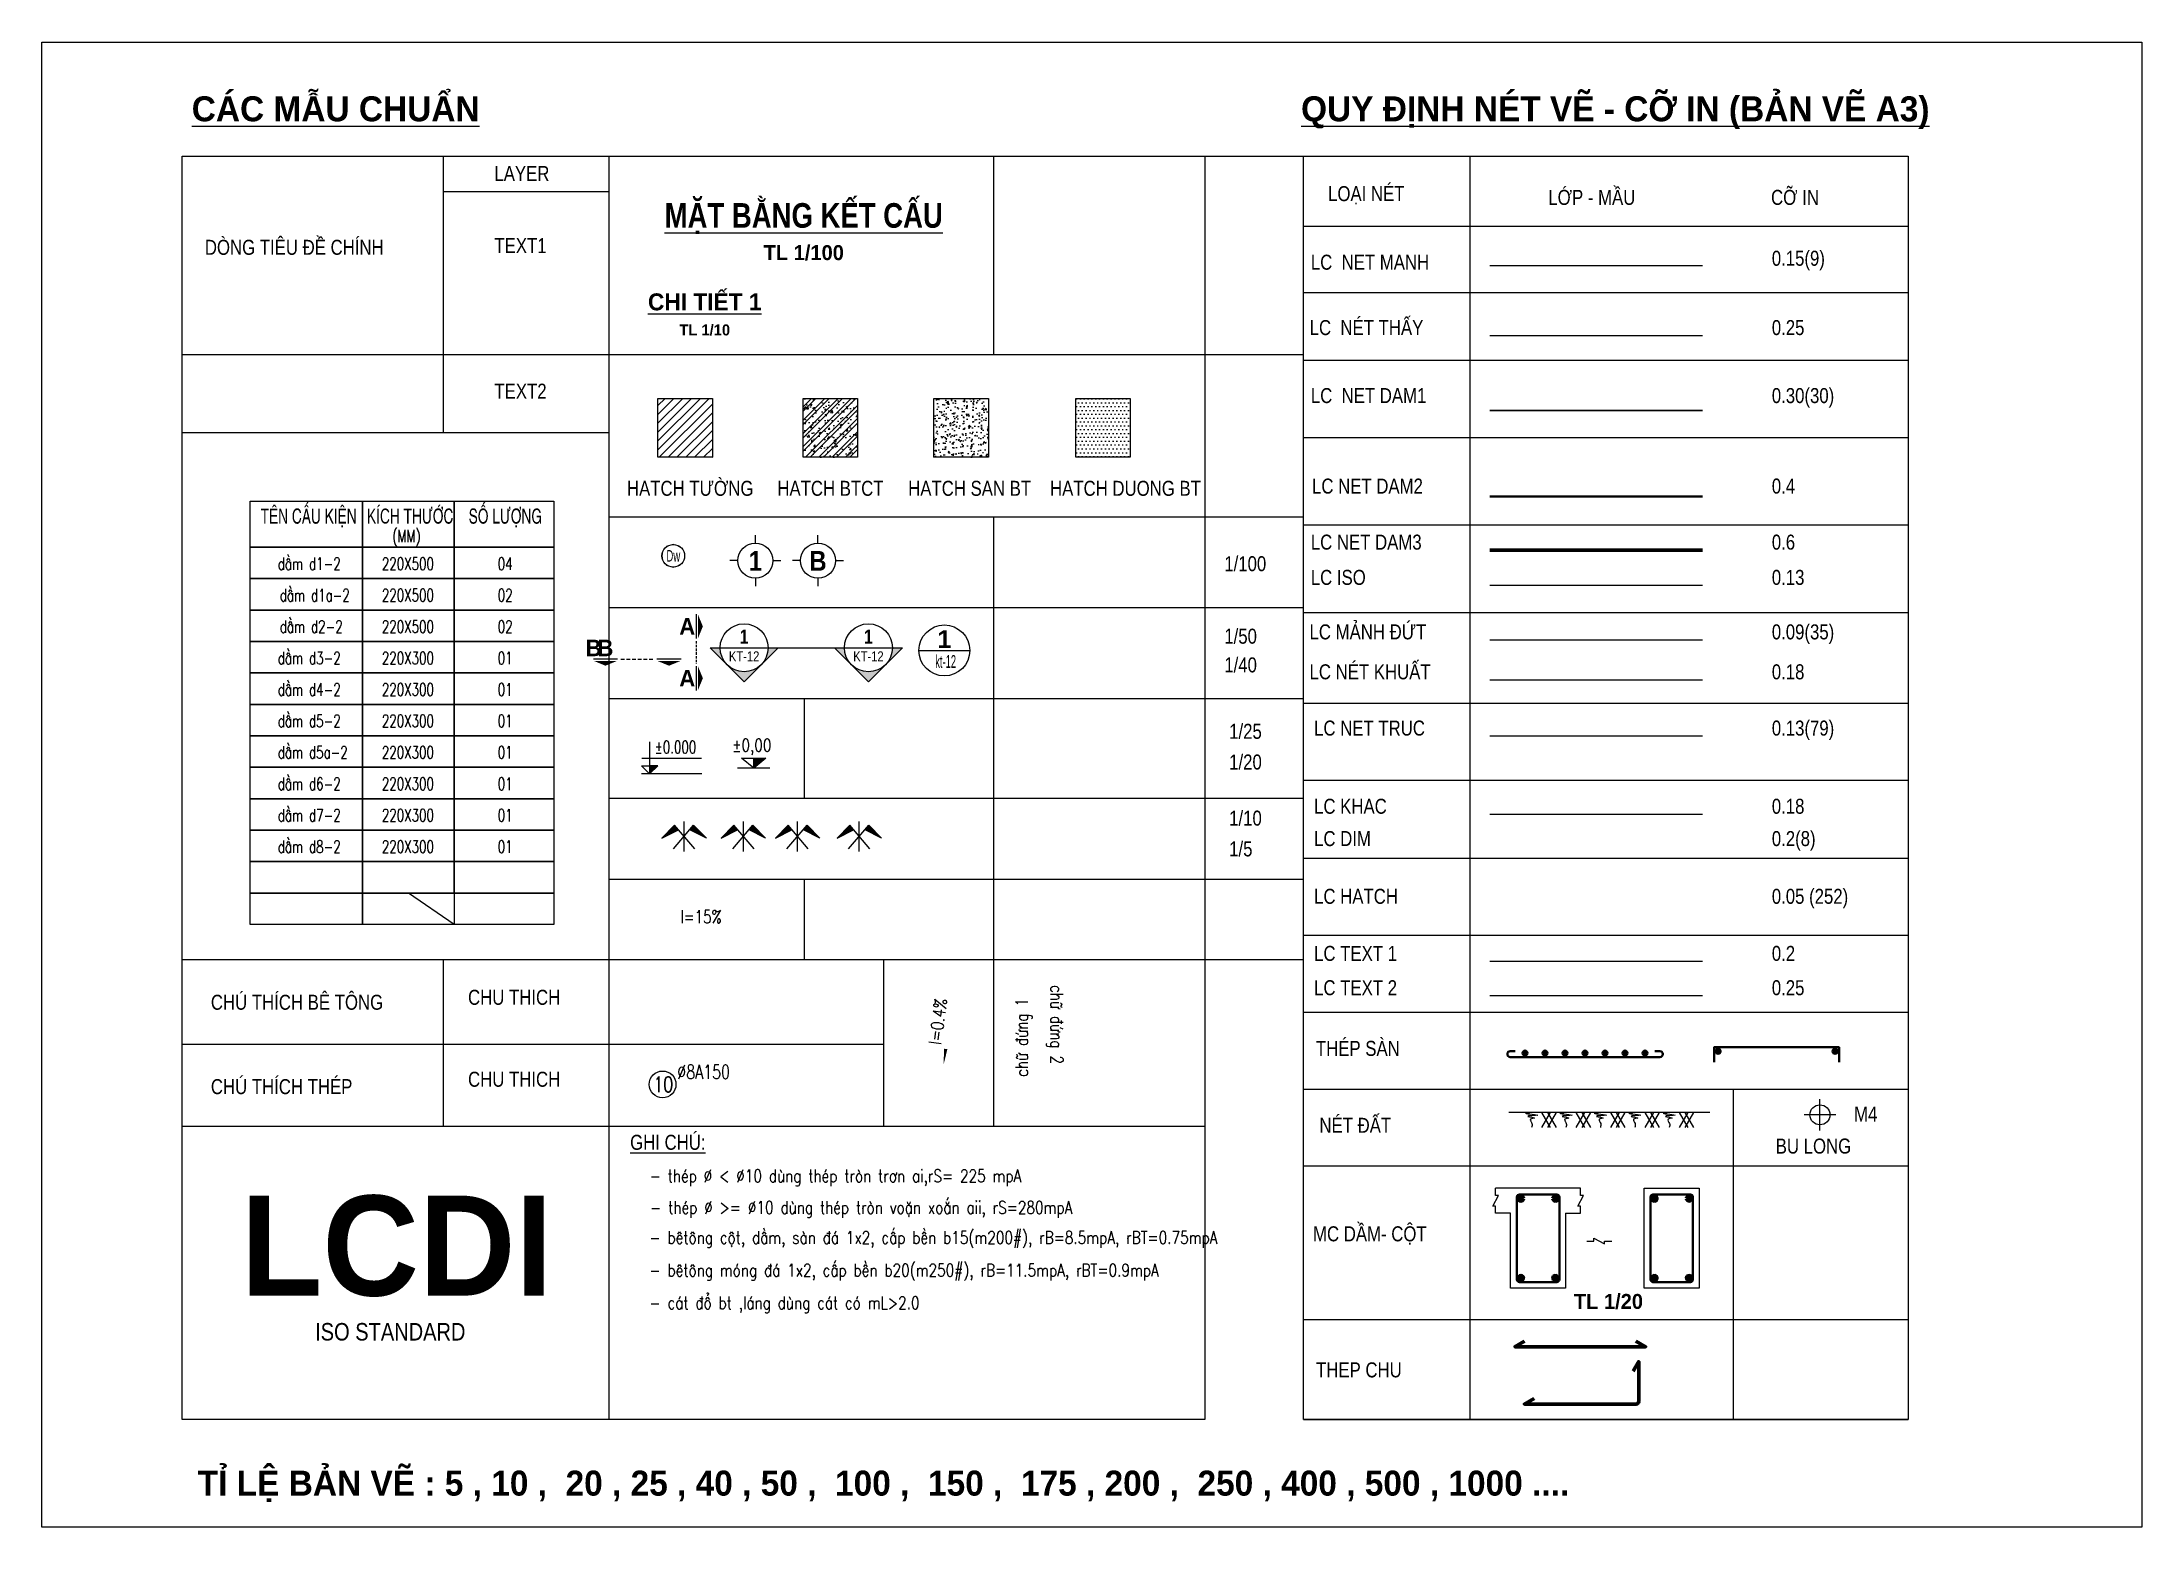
# Model space of a CAD drawing. Header units: inches. Extents: x 484 to 1266, y -181 to 819.
# Drawn here: x 589.9 to 925.9, y 581.5 to 819.1 of the extents above; entities that cross this region are included whole.
import ezdxf
from ezdxf.enums import TextEntityAlignment as Align

# ---------------------------------------------------------------- set-up
doc = ezdxf.new("R2010")
doc.units = ezdxf.units.IN
doc.header["$MEASUREMENT"] = 0
doc.set_wipeout_variables(frame=1)
for name, pattern in [('CENTERX2', [4, 2.5, -0.5, 0.5, -0.5]), ('DASHDOT', [1, 0.5, -0.25, 0, -0.25]), ('HIDDEN', [0.375, 0.25, -0.125])]:
    doc.linetypes.add(name, pattern=pattern)
for name, color, linetype, lineweight in [('KICHTHUOC', 8, 'Continuous', 18), ('LC Dim', 8, 'Continuous', 18), ('LC Hatch', 252, 'Continuous', 9), ('LC Hatch @ 1 (1)', 252, 'Continuous', 0), ('LC ISO', 160, 'Continuous', 13), ('LC Khac', 4, 'Continuous', 9), ('LC MANH DUT', 35, 'HIDDEN', 5), ('LC Net dam 1', 30, 'Continuous', 30), ('LC Net dam2', 6, 'Continuous', 40), ('LC Net dam3', 1, 'Continuous', 60), ('LC Net khuat', 4, 'HIDDEN', 13), ('LC Net manh', 239, 'Continuous', 5), ('LC Net thay', 7, 'Continuous', 25), ('LC Net truc', 79, 'DASHDOT', 13), ('LC Text1', 3, 'Continuous', 20), ('LC Text2', 7, 'Continuous', 25), ('Text', 7, 'Continuous', 20), ('v-KICHTHUOC', 8, 'Continuous', 18), ('v-TEXT', 7, 'Continuous', 20)]:
    doc.layers.add(name, color=color, linetype=linetype, lineweight=lineweight)
doc.styles.add('arial', font='arial.ttf', dxfattribs={"width": 0.8})
doc.styles.add('Brief text', font='')
doc.styles.add('General text 2', font='arial.ttf')
doc.styles.add('LC 1', font='')
doc.styles.add('LC 2', font='', dxfattribs={"width": 0.7})
doc.styles.add('LC 3', font='vnsimli.shx', dxfattribs={"width": 0.75})
doc.styles.add('LC3', font='', dxfattribs={"width": 0.8})
doc.styles.add('T1', font='Vnsimli.shx', dxfattribs={"width": 0.7})
doc.styles.add('T2', font='', dxfattribs={"width": 0.8})
doc.styles.add('text', font='hoatbif.shx', dxfattribs={"width": 0.7})
doc.styles.add('text1', font='', dxfattribs={"width": 0.7, "height": 300})
doc.styles.get('Brief text').set_extended_font_data('.VnHelvetInsH', bold=True)
doc.styles.get('LC 1').set_extended_font_data('.VnAvantH', bold=True)
doc.styles.get('LC 2').set_extended_font_data('.VnArial NarrowH')
doc.styles.get('LC3').set_extended_font_data('.VnArialH', bold=True)
doc.styles.get('T2').set_extended_font_data('.VnArialH')
doc.styles.get('text1').set_extended_font_data('.VnHelvetInsH', bold=True)

msp = doc.modelspace()

# ---------------------------------------------------------------- texts
at = {"layer": 'LC Text1', "ltscale": 0.2, "style": 'LC 1', "width": 0.9}
for s, p in [('1', (704.03, 733.5, 0)), ('B', (714.04, 733.5, 0))]:
    msp.add_text(s, height=3.16, rotation=360, dxfattribs=at).set_placement(p, align=Align.BOTTOM_CENTER)
at = {"layer": 'LC Text1', "style": 'LC 3', "width": 0.75}
msp.add_text(' I=15%%%', height=2.097, rotation=360, dxfattribs=at).set_placement((690.94, 678.05, 0))
at = {"layer": 'LC Text1', "color": 3, "style": 'LC 3', "width": 0.8}
for s, rotation, p in [('ch÷ ®øng 1', 90, (747.63, 653.49, 0)), ('ch÷ ®øng 2', 270, (751.25, 668.14, 0)), ('- thÐp %%C < %%C10 dïng thÐp trßn tr¬n ai,rS= 225 mpA', 360, (687.11, 636.63, 0)), ('- thÐp %%C >= %%C10 dïng thÐp trßn voÆn xo¾n aii, rS=280mpA', 360, (687.19, 631.58, 0)), ('- bªt«ng cét, dÇm, sµn ®¸ 1x2, cÊp bÒn b15(m200#), rB=8.5mpA, rBT=0.75mpA', 360, (687.09, 626.77, 0)), ('- bªt«ng mãng ®¸ 1x2, cÊp bÒn b20(m250#), rB=11.5mpA, rBT=0.9mpA', 360, (687.09, 621.54, 0)), ('- c¸t ®æ bt ,l¸ng dïng c¸t cã mL>2.0', 360, (687.09, 616.32, 0))]:
    msp.add_text(s, height=2, rotation=rotation, dxfattribs=at).set_placement(p)
at = {"layer": 'LC Text2', "lineweight": -2}
for s, height, style, p in [('%%uc¸c mÉu chuÈn', 4, 'LC 1', (613.84, 806.36, 0)), ('%%Uquy ®Þnh nÐt vÏ - cì in (b¶n vÏ A3)', 4, 'LC 1', (791.33, 806.36, 0)), ('tl 1/20', 2.4, 'LC 1', (834.98, 616.34, 0)), ('iso standard', 2.8, 'LC 2', (633.58, 611.29, 0)), ('tØ lÖ b¶n vÏ : 5 , 10 ,  20 , 25 , 40 , 50 ,  100 ,  150 ,  175 , 200 ,  250 , 400 , 500 , 1000 ....', 4, 'LC 1', (614.8, 586.47, 0))]:
    msp.add_text(s, height=height, rotation=360, dxfattribs=dict(at, style=style)).set_placement(p)
at = {"layer": 'LC Text2', "style": 'T2', "width": 0.8}
for s, p in [('layer', (662.27, 796.81, 0)), ('lo¹i nÐt', (795.66, 793.59, 0)), ('Líp - mÇu', (830.89, 792.99, 0)), ('cì in', (866.53, 792.99, 0)), ('dßng tiªu ®Ò chÝnh', (615.94, 785, 0)), ('text1', (662.27, 785.27, 0)), ('LC  Net manh', (792.9, 782.62, 0)), ('0.15(9)', (866.65, 783.25, 0)), ('LC  nÐt thÊy', (792.71, 772.16, 0)), ('0.25 ', (866.65, 772.16, 0)), ('text2', (662.27, 761.98, 0)), ('LC  Net dam1', (792.9, 761.28, 0)), ('0.30(30)', (866.65, 761.28, 0)), ('HATCH T¦êNG', (683.48, 746.44, 0)), ('HATCH BTCT', (707.54, 746.44, 0)), ('HATCH SAN BT', (728.47, 746.44, 0)), ('HATCH DUONG BT', (751.17, 746.44, 0)), ('LC Net dam2', (793.09, 746.8, 0)), ('0.4', (866.65, 746.8, 0)), ('LC Net dam3', (792.89, 737.83, 0)), ('0.6', (866.65, 737.83, 0)), ('1/100', (779.05, 734.38, 0)), ('LC iso', (792.89, 732.19, 0)), ('0.13', (866.65, 732.19, 0)), ('LC m¶nh ®øt', (792.69, 723.47, 0)), ('0.09(35)', (866.65, 723.47, 0)), ('1/50', (779.05, 722.78, 0)), ('1/40', (779.05, 718.19, 0)), ('LC nÐt khuÊt', (792.69, 717.08, 0)), ('0.18', (866.65, 717.08, 0)), ('1/25', (779.83, 707.56, 0)), ('LC Net truc', (793.42, 708.08, 0)), ('0.13(79)', (866.65, 708.08, 0)), ('1/20', (779.83, 702.65, 0)), ('1/10', (779.83, 693.67, 0)), ('LC khac', (793.42, 695.57, 0)), ('0.18', (866.65, 695.57, 0)), ('LC dim', (793.42, 690.4, 0)), ('0.2(8)', (866.65, 690.4, 0)), ('1/5', (779.83, 688.75, 0)), ('LC Hatch', (793.42, 681.16, 0)), ('0.05 (252)', (866.65, 681.16, 0)), ('LC text 1', (793.42, 672.03, 0)), ('0.2', (866.65, 672.03, 0)), ('LC text 2', (793.42, 666.54, 0)), ('0.25', (866.65, 666.54, 0)), ('chó thÝch bª t«ng', (616.9, 664.21, 0)), ('chu thich', (658.05, 665, 0)), ('thÐp sµn', (793.71, 656.83, 0)), ('chó thÝch thÐp', (616.9, 650.71, 0)), ('chu thich', (658.05, 651.89, 0)), ('m4', (879.81, 646.32, 0)), ('nÐt ®Êt', (794.27, 644.52, 0)), ('%%Ughi chó:', (683.98, 641.8, 0)), ('bu long', (867.28, 641.2, 0)), ('mc dÇm- cét', (793.25, 627.16, 0)), ('thep chu', (793.73, 605.39, 0))]:
    msp.add_text(s, height=2.4, rotation=360, dxfattribs=at).set_placement(p)
at = {"layer": 'LC Text2', "linetype": 'ByBlock', "style": 'LC 3', "width": 0.75}
msp.add_text('%%C8A150', height=2.222, rotation=360, dxfattribs=at).set_placement((691.53, 653.16, 0))
at = {"layer": 'LC Text2', "ltscale": 100, "style": 'LC 3', "width": 0.75}
msp.add_text('10', height=2.444, rotation=360, dxfattribs=at).set_placement((689.3, 652.27, 0), align=Align.MIDDLE_CENTER)
at = {"layer": 'LC Text2', "lineweight": -2, "style": 'LC 1'}
msp.add_text('LCDI', height=16, rotation=360, dxfattribs=at).set_placement((646.63, 626.48, 0), align=Align.MIDDLE)

# ---------------------------------------------------------------- blocks, each defined once
blk = doc.blocks.new('DXicon')
at = {"layer": 'LC Hatch', "ltscale": 50}
for points in [[(-1.15, 4.39), (-1.9, 5.26), (-4.45, 2.69)], [(4.45, 2.69), (1.9, 5.26), (1.15, 4.39)]]:
    blk.add_hatch(color=252, dxfattribs=at).paths.add_polyline_path(points)
at = {"layer": 'LC Net manh', "color": 8, "ltscale": 50}
for p, q in [((-1.9, 5.26), (-4.45, 2.69)), ((-4.45, 2.69), (-1.15, 4.39)), ((-2.13, 0.57), (1.9, 5.26)), ((2.13, 0.57), (-1.9, 5.26)), ((0, 0.04), (0, 6.04)), ((4.45, 2.69), (1.15, 4.39)), ((1.9, 5.26), (4.45, 2.69))]:
    blk.add_line(p, q, dxfattribs=at)
blk = doc.blocks.new('thep tron 2')
at = {"layer": 'LC Net dam2'}
for p, q in [((-0.5, 0.5), (0.5, 0.5)), ((0.35, 0.85), (-0.35, 0.15)), ((-0.35, 0.85), (0.35, 0.15)), ((0, 1), (0, 0))]:
    blk.add_line(p, q, dxfattribs=at)
blk.add_circle((0, 0.5), 0.5, dxfattribs=at)
blk = doc.blocks.new('theptron1')
at = {"layer": 'LC Net dam3'}
for p, q in [((-0.5, 0), (0.5, 0)), ((-0.35, 0.35), (0.35, -0.35)), ((0.35, 0.35), (-0.35, -0.35)), ((0, 0.5), (0, -0.5))]:
    blk.add_line(p, q, dxfattribs=at)
blk.add_circle((0, 0), 0.5, dxfattribs=at)
blk = doc.blocks.new('mat dat')
at = {"layer": 'LC Net manh'}
for p, q in [((2, 0), (3.73, -3)), ((3.73, 0), (2, -3)), ((3.15, 0), (4.88, -3)), ((4.88, 0), (3.15, -3))]:
    blk.add_line(p, q, dxfattribs=at)
blk.add_spline([(0, 0), (-1.21, -0.12), (1.21, -0.52), (-0.75, -0.75), (0.58, -1.1), (-0.23, -1.33), (0.06, -2.19), (0, -3)], degree=3, dxfattribs=at)
blk = doc.blocks.new('TTRUC')
at = {"layer": 'LC ISO'}
for p, q in [((0, 6.95), (0, 10.13)), ((-6.95, 0), (-10.13, 0)), ((6.95, 0), (10.13, 0)), ((0, -6.95), (0, -10.13))]:
    blk.add_line(p, q, dxfattribs=at)
at = {"layer": 'LC Net manh'}
blk.add_circle((0, 0), 6.95, dxfattribs=at)
blk = doc.blocks.new('TIEUDE1')
at = {"layer": 'LC Text2', "color": 7, "style": 'LC 1'}
blk.add_attdef('TIªU§Ò', text='', height=5, dxfattribs=at).set_placement((0, 0), align=Align.BOTTOM_CENTER)
blk.add_attdef('TL', text='', height=3, dxfattribs=at).set_placement((0, -2), align=Align.TOP_CENTER)
blk = doc.blocks.new('TIEUDE2')
at = {"layer": 'LC Text2', "color": 7, "style": 'LC 1'}
blk.add_attdef('%%UTIªU§Ò', text='', height=3.5, dxfattribs=at).set_placement((0, 0), align=Align.BOTTOM_CENTER)
blk.add_attdef('TL', text='', height=2.2, dxfattribs=at).set_placement((0, -1.8), align=Align.TOP_CENTER)
blk = doc.blocks.new('trich CT')
at = {"layer": 'LC ISO'}
blk.add_line((-500, 0), (500, 0), dxfattribs=at)
blk.add_circle((0, 0), 500, dxfattribs=at)
at = {"layer": 'LC Text1', "style": 'text1'}
blk.add_attdef('T', text='', height=350, dxfattribs=at).set_placement((0, 223), align=Align.MIDDLE_CENTER)
at = {"layer": 'LC Text1', "linetype": 'ByBlock', "style": 'text', "width": 0.7}
blk.add_attdef('KT', text='', height=250, dxfattribs=at).set_placement((0, -217), align=Align.MIDDLE_CENTER)
blk = doc.blocks.new('*U29')
at = {"layer": 'LC ISO'}
h = blk.add_hatch(color=256, dxfattribs=at)
h.paths.add_polyline_path([(0, -8.49), (4.24, -4.24, -0.198912), (0, -6, -0.198912), (-4.24, -4.24)])
h.paths.add_polyline_path([(8.49, 0), (6, 0, -0.198912), (4.24, -4.24)])
h.paths.add_polyline_path([(-4.24, -4.24, -0.198912), (-6, 0), (-8.49, 0)])
h = blk.add_hatch(color=256, dxfattribs=at)
h.paths.add_polyline_path([(31.08, -8.49), (35.32, -4.24, -0.198912), (31.08, -6, -0.198912), (26.84, -4.24)])
h.paths.add_polyline_path([(39.57, 0), (37.08, 0, -0.198912), (35.32, -4.24)])
h.paths.add_polyline_path([(26.84, -4.24, -0.198912), (25.08, 0), (22.59, 0)])
for p, q in [((-6, 0), (6, 0)), ((25.08, 0), (37.08, 0))]:
    blk.add_line(p, q, dxfattribs=at)
for points in [[(6, 0), (8.49, 0), (0, -8.49), (-8.49, 0), (-6, 0)], [(37.08, 0), (39.57, 0), (31.08, -8.49), (22.59, 0), (25.08, 0)]]:
    blk.add_lwpolyline(points, dxfattribs=at)
for centre in [(0, 0), (31.08, 0)]:
    blk.add_circle(centre, 6, dxfattribs=at)
at = {"layer": 'LC MANH DUT', "linetype": 'HIDDEN', "ltscale": 300}
blk.add_line((6, 0), (25.08, 0), dxfattribs=at)
at = {"layer": 'LC Text1', "style": 'Brief text', "width": 0.8, "flags": 8}
for tag, p in [('VIEW-NUMBER2', (0, 52)), ('VIEW-NUMBER1', (0, 0))]:
    blk.add_attdef(tag, text='', height=3.5, dxfattribs=at).set_placement(p, align=Align.BOTTOM_CENTER)
at = {"layer": 'LC Text1', "style": 'arial', "width": 0.8, "flags": 8}
for tag, p in [('SHEET-NUMBER2', (0, 51.13)), ('SHEET-NUMBER1', (0, -0.87))]:
    blk.add_attdef(tag, text='', height=2.5, dxfattribs=at).set_placement(p, align=Align.TOP_CENTER)
blk = doc.blocks.new('Caodo1')
at = {"layer": 'LC Text1'}
blk.add_hatch(color=4, dxfattribs=at).paths.add_polyline_path([(0, 200), (0, 0), (243, 200)])
at = {"layer": 'LC Text1', "color": 4}
for p, q in [((324, 0), (-324, 0)), ((0, 0), (0, 200))]:
    blk.add_line(p, q, dxfattribs=at)
blk.add_lwpolyline([(-243, 200), (243, 200), (0, 0), (0, 0)], close=True, dxfattribs=at)
at = {"layer": 'LC Text1', "color": 4, "style": 'T1', "width": 0.8}
blk.add_attdef('%%P0,00', text='', height=250, dxfattribs=at).set_placement((-39, 460), align=Align.MIDDLE_CENTER)
blk = doc.blocks.new('bu lon')
at = {"layer": 'LC Khac', "color": 9}
for p, q in [((0.79, 0), (-0.79, 0)), ((0, -0.79), (0, 0.79))]:
    blk.add_line(p, q, dxfattribs=at)
at = {"layer": 'LC Khac', "color": 7}
blk.add_circle((0, 0), 0.5, dxfattribs=at)
blk = doc.blocks.new('MM')
at = {"layer": 'LC Khac', "xscale": 2.289702860291335, "yscale": 2.289702860291335, "zscale": 2.289702860291335}
blk.add_blockref('bu lon', (0, 0), dxfattribs=at)
blk = doc.blocks.new('CT')
at = {"layer": 'LC Text1', "lineweight": 15}
blk.add_hatch(color=4, dxfattribs=at).paths.add_polyline_path([(3.25, 1.6), (1.64, 1.6), (1.64, 0)])
at = {"layer": 'LC Text1', "color": 4, "lineweight": 15, "ltscale": 50}
for p, q in [((12.09, 0), (0, 0)), ((0.05, 3.14), (12, 3.14))]:
    blk.add_line(p, q, dxfattribs=at)
for points in [[(1.64, 6.43), (1.64, 0)], [(1.64, 0), (0.03, 1.6), (1.64, 1.6)], [(1.64, 0), (3.25, 1.6), (1.64, 1.6)]]:
    blk.add_lwpolyline(points, dxfattribs=at)
at = {"layer": 'LC Text1', "color": 4, "style": 'LC 3', "width": 0.75}
blk.add_attdef('CT', (1.91, 3.5), '', height=2.2, dxfattribs=at)
blk = doc.blocks.new('*U30')
at = {"layer": 'Defpoints'}
blk.add_lwpolyline([(0, 2.97), (-1.75, 2.41), (-2.83, 0.92), (-2.83, -0.92), (-1.75, -2.41), (0, -2.98), (1.75, -2.41), (2.83, -0.92), (2.83, 0.92), (1.75, 2.41)], close=True, dxfattribs=at)
at = {"layer": 'LC Text1', "style": 'General text 2', "width": 0.6, "flags": 8}
blk.add_attdef('SYMBOL', text='', height=3, dxfattribs=at).set_placement((0, 0), align=Align.MIDDLE_CENTER)
blk.add_wipeout([(0, 2.97), (-1.75, 2.41), (-2.83, 0.92), (-2.83, -0.92), (-1.75, -2.41), (0, -2.98), (1.75, -2.41), (2.83, -0.92), (2.83, 0.92), (1.75, 2.41)]).dxf.layer = 'LC Net manh'
at = {"layer": 'LC ISO'}
blk.add_circle((0, 0), 2.98, dxfattribs=at)
blk = doc.blocks.new('matcatdoc')
at = {"layer": 'LC Khac', "color": 1, "ltscale": 2}
for p, q in [((0, 485), (0, 0)), ((0, -550), (0, -1036))]:
    blk.add_line(p, q, dxfattribs=at)
for points in [[(134, 243, 0, 471, 0), (37, 243, 275, 275, 0)], [(134, -793, 0, 471, 0), (37, -793, 275, 275, 0)]]:
    blk.add_lwpolyline(points, format="xyseb", dxfattribs=at)
at = {"layer": 'LC MANH DUT', "ltscale": 200}
blk.add_line((0, -49), (0, -506), dxfattribs=at)
at = {"ltscale": 2, "style": 'LC 1'}
for p in [(-179, 243), (-179, -793)]:
    blk.add_attdef('LC', text='', height=330, dxfattribs=at).set_placement(p, align=Align.MIDDLE_CENTER)
blk = doc.blocks.new('*U28')
at = {"layer": 'LC Khac', "color": 1, "ltscale": 2}
for p, q in [((0, 0), (-485, 0)), ((1271, 0), (785, 0))]:
    blk.add_line(p, q, dxfattribs=at)
for points in [[(-243, -134, 0, 471, 0), (-243, -37, 275, 275, 0)], [(1028, -134, 0, 471, 0), (1028, -37, 275, 275, 0)]]:
    blk.add_lwpolyline(points, format="xyseb", dxfattribs=at)
at = {"layer": 'LC MANH DUT', "ltscale": 300}
blk.add_line((66, 0), (732, 0), dxfattribs=at)
at = {"ltscale": 2, "style": 'LC 1'}
for p in [(-243, 222), (1028, 222)]:
    blk.add_attdef('LC', text='', height=330, dxfattribs=at).set_placement(p, align=Align.MIDDLE_CENTER)
blk = doc.blocks.new('DODOC1')
at = {"layer": 'KICHTHUOC'}
blk.add_lwpolyline([(-630, 0, 0, 0, 0), (762, 0, 0, 66.7, 0), (443, 0, 66.7, 66.7, 0)], format="xyseb", dxfattribs=at)
at = {"layer": 'Text', "style": 'T1', "width": 0.8}
blk.add_attdef('DOC', text='', height=250, dxfattribs=at).set_placement((-79, 226), align=Align.MIDDLE_CENTER)

# ---------------------------------------------------------------- hatches: boundary and pattern name
at = {"layer": 'LC Hatch', "ltscale": 3}
h = msp.add_hatch(dxfattribs=at)
h.set_pattern_fill('AR-CONC', color=256, scale=0.281299)
h.set_pattern_definition([(50, (1046.4965, 107.8488), (2.017644, -0.176521), [0.210974, -2.320715]), (355, (1046.4965, 107.8488), (-0.390306, 2.115907), [0.168779, -1.856572]), (100.4514, (1046.6646, 107.8341), (1.62734, 1.939385), [0.1793004, -1.972304]), (46.1842, (1046.4965, 108.4114), (3.002136, -0.465603), [0.316461, -3.481072]), (96.6356, (1046.7467, 108.3726), (2.629195, 2.740182), [0.26895, -2.958456]), (351.1842, (1046.4965, 108.4114), (2.629193, 2.740184), [0.253169, -2.784858]), (21, (1046.7778, 108.2708), (1.6790922, -1.132562), [0.210974, -2.320715]), (326, (1046.7778, 108.2708), (0.684443, 2.039838), [0.168779, -1.856572]), (71.4514, (1046.9177, 108.1764), (2.363536, 0.9072743), [0.1793004, -1.972304]), (37.5, (1046.4965, 107.84884), (0.0342055, 0.93642634), [0, -1.834068, 0, -1.8847018, 0, -1.8636044]), (7.5, (1046.4965, 107.8488), (0.7400114, 1.1094753), [0, -1.0745613, 0, -1.7918732, 0, -0.7102794]), (327.5, (1045.8692, 107.84884), (1.501636, -0.0634466), [0, -0.703247, 0, -2.1941305, 0, -2.9114423]), (317.5, (1045.5879, 107.8488), (1.6404956, 0.281594), [0, -0.914221, 0, -1.4571277, 0, -2.067546])])
h.paths.add_polyline_path([(741.31, 762.02), (732.59, 762.02), (732.59, 752.6), (741.31, 752.6)])
h = msp.add_hatch(dxfattribs=at)
h.set_pattern_fill('DOTS', color=256, scale=9.845457)
h.set_pattern_definition([(360, (1048.0003, 107.84884), (0.30767054, 0.6153411), [0, -0.6153411])])
h.paths.add_polyline_path([(764.01, 762.02), (755.29, 762.02), (755.29, 752.6), (764.01, 752.6)])
at = {"layer": 'LC Hatch @ 1 (1)', "ltscale": 2}
h = msp.add_hatch(dxfattribs=at)
h.set_pattern_fill('ANSI31', color=256, scale=8.000137)
h.set_pattern_definition([(45, (1048.0003, 107.8488), (-0.7071189, 0.7071189), [])])
h.paths.add_polyline_path([(697.15, 752.6), (697.15, 762.02), (688.43, 762.02), (688.43, 752.6)])
h = msp.add_hatch(dxfattribs=at)
h.set_pattern_fill('BTCT', color=256, scale=0.400001)
h.set_pattern_definition([(50, (692.4072, 1250.5429), (2.869048, -0.251009), [0.3, -3.300009]), (355, (692.4072, 1250.543), (-0.555007, 3.008776), [0.24, -2.640007]), (100.4514, (692.6463, 1250.522), (2.314043, 2.757765), [0.254961, -2.804576]), (46.1842, (692.4072, 1251.343), (4.268975, -0.662078), [0.45, -4.950013]), (96.6356, (692.763, 1251.2877), (3.73866, 3.89648), [0.382442, -4.206863]), (351.1842, (692.407, 1251.343), (3.738657, 3.896484), [0.36, -3.96001]), (21, (692.8072, 1251.1429), (2.387634, -1.61048), [0.3, -3.300009]), (326, (692.8072, 1251.143), (0.973264, 2.900608), [0.24, -2.640007]), (71.4514, (693.0062, 1251.0087), (3.360899, 1.290125), [0.254961, -2.804576]), (37.5, (692.4072, 1250.5429), (0.0486395, 1.3315788), [0, -2.6080067, 0, -2.680007, 0, -2.650007]), (7.5, (692.4072, 1250.5429), (1.052281, 1.577651), [0, -1.528004, 0, -2.5480066, 0, -1.0100026]), (327.5, (691.5152, 1250.5429), (2.1352952, -0.0902197), [0, -1.0000026, 0, -3.120008, 0, -4.1400107]), (317.5, (691.1152, 1250.5429), (2.332751, 0.400421), [0, -1.300003, 0, -2.072005, 0, -2.9400076]), (45, (692.4072, 1250.5429), (-1.060663, 1.060663), []), (45, (693.1143, 1250.5429), (-1.060663, 1.060663), [])])
h.paths.add_polyline_path([(720.38, 762.02), (711.66, 762.02), (711.66, 752.6), (720.38, 752.6)])

# ---------------------------------------------------------------- linework, layer by layer
at = {"layer": 'LC ISO', "ltscale": 0.5}
msp.add_line((821.52, 732.13, 0), (855.54, 732.13, 0), dxfattribs=at)
at = {"layer": 'LC Khac', "ltscale": 0.5}
msp.add_line((821.52, 695.51, 0), (855.54, 695.51, 0), dxfattribs=at)
at = {"layer": 'LC MANH DUT', "ltscale": 300}
msp.add_line((821.52, 723.41, 0), (855.54, 723.41, 0), dxfattribs=at)
at = {"layer": 'LC Net dam 1'}
msp.add_line((821.52, 760.08, 0), (855.54, 760.08, 0), dxfattribs=at)
at = {"layer": 'LC Net dam2', "ltscale": 5}
msp.add_line((855.54, 746.32, 0), (821.52, 746.32, 0), dxfattribs=at)
at = {"layer": 'LC Net dam2', "elevation": 0}
msp.add_lwpolyline([(847.95, 657.59), (848.75, 657.59, -0.414214), (849.21, 657.14), (849.21, 657.09, -0.414214), (848.75, 656.63), (836.77, 656.63), (824.8, 656.63, -0.414214), (824.34, 657.09), (824.34, 657.14, -0.414214), (824.8, 657.59), (825.6, 657.59)], format="xyb", dxfattribs=at)
msp.add_lwpolyline([(857.41, 655.8), (857.41, 658.2), (877.41, 658.2), (877.41, 655.8)], dxfattribs=at)
for points in [[(825.86, 621.05), (825.86, 634.25, -0.414214), (826.26, 634.65), (832.26, 634.65, -0.414214), (832.66, 634.25), (832.66, 621.05, -0.414214), (832.26, 620.65), (826.26, 620.65, -0.414214)], [(847.24, 621.05), (847.24, 634.25, -0.414214), (847.64, 634.65), (853.64, 634.65, -0.414214), (854.04, 634.25), (854.04, 621.05, -0.414214), (853.64, 620.65), (847.64, 620.65, -0.414214)]]:
    msp.add_lwpolyline(points, format="xyb", close=True, dxfattribs=at)
at = {"layer": 'LC Net dam3', "ltscale": 0.5}
msp.add_line((821.52, 737.77, 0), (855.54, 737.77, 0), dxfattribs=at)
at = {"layer": 'LC Net dam3', "ltscale": 5, "elevation": 0}
msp.add_lwpolyline([(827.1, 611.2), (825.54, 610.3), (846.46, 610.3), (844.9, 611.2)], dxfattribs=at)
at = {"layer": 'LC Net dam3', "elevation": 0}
msp.add_lwpolyline([(844.47, 606.36), (845.37, 607.92), (845.37, 601.53, -0.414214), (844.97, 601.13), (827.07, 601.13), (828.63, 602.03)], format="xyb", dxfattribs=at)
at = {"layer": 'LC Net khuat', "ltscale": 300}
msp.add_line((821.52, 717.02, 0), (855.54, 717.02, 0), dxfattribs=at)
at = {"layer": 'LC Net manh'}
msp.add_line((821.52, 783.29, 0), (855.54, 783.29, 0), dxfattribs=at)
at = {"layer": 'LC Net manh', "elevation": 0}
for points in [[(822.46, 631.65), (822.46, 632.79), (822, 632.79), (822.92, 634.5), (822.46, 634.5), (822.46, 635.65)], [(836.06, 631.65), (836.06, 632.79), (835.6, 632.79), (836.52, 634.5), (836.06, 634.5), (836.06, 635.65)], [(837.03, 627.2), (838.17, 627.2), (838.17, 627.66), (839.88, 626.74), (839.88, 627.2), (841.03, 627.2)]]:
    msp.add_lwpolyline(points, dxfattribs=at)
at = {"layer": 'LC Net thay'}
for p, q in [((654.07, 800.78, 0), (654.07, 756.55, 0)), ((680.58, 800.78, 0), (680.58, 598.64, 0)), ((742.1, 800.78, 0), (742.1, 769.07, 0)), ((775.95, 800.78, 0), (791.72, 800.78, 0)), ((818.35, 800.78, 0), (818.35, 598.64, 0)), ((680.58, 795.09, 0), (654.07, 795.09, 0)), ((791.72, 789.56, 0), (888.49, 789.56, 0)), ((791.72, 778.98, 0), (888.49, 778.98, 0)), ((821.52, 772.1, 0), (855.54, 772.1, 0)), ((612.32, 769.07, 0), (742.1, 769.07, 0)), ((612.32, 769.07, 0), (791.72, 769.07, 0)), ((791.72, 768.13, 0), (888.49, 768.13, 0)), ((612.32, 756.55, 0), (680.58, 756.55, 0)), ((791.72, 755.77, 0), (888.49, 755.77, 0)), ((680.58, 743.09, 0), (791.72, 743.09, 0)), ((742.1, 743.09, 0), (742.1, 645.6, 0)), ((791.72, 741.78, 0), (888.49, 741.78, 0)), ((680.58, 728.56, 0), (791.72, 728.56, 0)), ((791.72, 727.78, 0), (888.49, 727.78, 0)), ((680.58, 714.02, 0), (791.72, 714.02, 0)), ((711.84, 714.02, 0), (711.84, 698.08, 0)), ((791.72, 713.24, 0), (888.49, 713.24, 0)), ((791.72, 700.94, 0), (888.49, 700.94, 0)), ((680.58, 698.08, 0), (791.72, 698.08, 0)), ((791.72, 688.44, 0), (888.49, 688.44, 0)), ((680.58, 685.12, 0), (742.1, 685.12, 0)), ((680.58, 685.12, 0), (791.72, 685.12, 0)), ((711.84, 685.12, 0), (711.84, 672.24, 0)), ((791.72, 676.14, 0), (888.49, 676.14, 0)), ((612.32, 672.24, 0), (791.72, 672.24, 0)), ((654.07, 672.24, 0), (654.07, 645.6, 0)), ((724.58, 645.6, 0), (724.58, 672.24, 0)), ((821.52, 666.48, 0), (855.54, 666.48, 0)), ((791.72, 663.83, 0), (888.49, 663.83, 0)), ((612.32, 658.71, 0), (724.58, 658.71, 0)), ((791.72, 651.53, 0), (888.49, 651.53, 0)), ((860.46, 651.53, 0), (860.46, 598.64, 0)), ((612.32, 645.6, 0), (775.95, 645.6, 0)), ((612.32, 645.6, 0), (775.95, 645.6, 0)), ((856.73, 647.75, 0), (824.57, 647.75, 0)), ((791.72, 639.23, 0), (888.49, 639.23, 0)), ((836.06, 635.65, 0), (822.46, 635.65, 0)), ((824.86, 631.65, 0), (822.46, 631.65, 0)), ((833.66, 631.65, 0), (836.06, 631.65, 0)), ((791.72, 614.63, 0), (888.49, 614.63, 0)), ((791.72, 598.64, 0), (888.49, 598.64, 0))]:
    msp.add_line(p, q, dxfattribs=at)
at = {"layer": 'LC Net thay', "elevation": 0}
for points in [[(612.32, 800.78), (775.95, 800.78), (775.95, 598.64), (612.32, 598.64)], [(791.72, 800.78), (888.49, 800.78), (888.49, 598.64), (791.72, 598.64)], [(846.24, 635.65), (855.04, 635.65), (855.04, 619.65), (846.24, 619.65)]]:
    msp.add_lwpolyline(points, close=True, dxfattribs=at)
msp.add_lwpolyline([(833.66, 631.65), (833.66, 619.65), (824.86, 619.65), (824.86, 631.65)], dxfattribs=at)
at = {"layer": 'LC Net truc', "linetype": 'CENTERX2', "ltscale": 200}
msp.add_line((821.52, 708.02, 0), (855.54, 708.02, 0), dxfattribs=at)
at = {"layer": 'LC Text1'}
msp.add_line((821.52, 671.96, 0), (855.54, 671.96, 0), dxfattribs=at)
at = {"layer": 'LC Text2', "ltscale": 2, "elevation": 0}
for points in [[(688.43, 762.02), (697.15, 762.02), (697.15, 752.6), (688.43, 752.6)], [(711.66, 762.02), (720.38, 762.02), (720.38, 752.6), (711.66, 752.6)], [(732.59, 762.02), (741.31, 762.02), (741.31, 752.6), (732.59, 752.6)], [(755.29, 762.02), (764.01, 762.02), (764.01, 752.6), (755.29, 752.6)]]:
    msp.add_lwpolyline(points, close=True, dxfattribs=at)
at = {"layer": 'LC Text2', "ltscale": 100}
msp.add_circle((689.18, 652.27, 0), 2.14, dxfattribs=at)

# ---------------------------------------------------------------- block references
at = {"layer": 'LC Dim'}
for p, xscale, yscale, zscale, rotation in [((826.5, 634.01, 0), 0.8000020620485555, 0.8000020620485555, 0.8000020620485555, 359.9999999976748), ((832.02, 634.01, 0), -0.8000020620485555, 0.800002062048554, 0.800002062048554, 359.9999999976748), ((847.88, 634.01, 0), 0.8000020620485555, 0.8000020620485555, 0.8000020620485555, 359.9999999976748), ((853.4, 634.01, 0), -0.8000020620485555, 0.800002062048554, 0.800002062048554, 359.9999999976748), ((826.5, 621.29, 0), -0.8000020620485544, 0.800002062048554, 0.800002062048554, 180.0000000006359), ((832.02, 621.29, 0), 0.8000020620485544, 0.8000020620485544, 0.8000020620485544, 180.0000000006358), ((847.88, 621.29, 0), -0.8000020620485544, 0.800002062048554, 0.800002062048554, 180.0000000006359), ((853.4, 621.29, 0), 0.8000020620485544, 0.8000020620485544, 0.8000020620485544, 180.0000000006358)]:
    msp.add_blockref('theptron1', p, dxfattribs=dict(at, xscale=xscale, yscale=yscale, zscale=zscale, rotation=rotation))
at = {"layer": 'LC Hatch', "xscale": 0.8000020620485555, "yscale": 0.8000020620485555, "zscale": 0.8000020620485555, "rotation": 359.9999999976748}
for p in [(692.62, 689.51, 0), (702.1, 689.51, 0), (710.78, 689.51, 0), (720.65, 689.51, 0)]:
    msp.add_blockref('DXicon', p, dxfattribs=at)
at = {"layer": 'LC ISO', "xscale": 0.403138717519849, "yscale": 0.403138717519849, "zscale": 0.403138717519849, "rotation": 359.9999999976748}
for p in [(704.03, 736.07, 0), (714.04, 736.07, 0)]:
    msp.add_blockref('TTRUC', p, dxfattribs=at)
at = {"layer": 'LC ISO'}
ref = msp.add_blockref('*U29', (702.22, 722.12, 0), dxfattribs=dict(at, xscale=0.6400016496390442, yscale=0.6400016496390442, zscale=0.6400016496390442, rotation=359.9999999976748))
ref.add_attrib('VIEW-NUMBER1', '1', dxfattribs={"layer": 'LC Text1', "height": 2.24, "rotation": 360, "style": 'Brief text', "width": 0.8}).set_placement((702.22, 722.12, 0), align=Align.BOTTOM_CENTER)
ref.add_attrib('SHEET-NUMBER1', 'KT-12', dxfattribs={"layer": 'LC Text1', "height": 1.6, "rotation": 360, "style": 'arial', "width": 0.8}).set_placement((702.22, 721.56, 0), align=Align.TOP_CENTER)
ref.add_attrib('VIEW-NUMBER2', '1', dxfattribs={"layer": 'LC Text1', "height": 2.24, "rotation": 360, "style": 'Brief text', "width": 0.8}).set_placement((722.11, 722.12, 0), align=Align.BOTTOM_CENTER)
ref.add_attrib('SHEET-NUMBER2', 'KT-12', dxfattribs={"layer": 'LC Text1', "height": 1.6, "rotation": 360, "style": 'arial', "width": 0.8}).set_placement((722.11, 721.56, 0), align=Align.TOP_CENTER)
ref = msp.add_blockref('trich CT', (734.26, 721.7, 0), dxfattribs=dict(at, xscale=0.008146306711836747, yscale=0.008146306711836747, zscale=0.008146306711836747))
ref.add_attrib('T', '1', dxfattribs={"layer": 'LC Text2', "height": 2.85, "rotation": 360, "style": 'text1'}).set_placement((734.26, 723.51, 0), align=Align.MIDDLE_CENTER)
ref.add_attrib('KT', ' kt-12', dxfattribs={"layer": 'LC Text2', "linetype": 'ByBlock', "height": 2.037, "rotation": 360, "style": 'text', "width": 0.55}).set_placement((734.26, 719.93, 0), align=Align.MIDDLE_CENTER)
at = {"layer": 'LC Khac', "xscale": 0.8000020620485555, "yscale": 0.8000020620485555, "zscale": 0.8000020620485555, "rotation": 359.9999999976748}
for p in [(828.22, 647.75, 0), (833.72, 647.75, 0), (839.22, 647.75, 0), (844.73, 647.75, 0), (850.23, 647.75, 0)]:
    msp.add_blockref('mat dat', p, dxfattribs=at)
at = {"layer": 'LC MANH DUT', "xscale": 1.397564855985381, "yscale": 1.397564855985381, "zscale": 1.397564855985381, "rotation": 359.9999999976748}
msp.add_blockref('MM', (874.35, 647.4, 0), dxfattribs=at)
at = {"layer": 'LC Net dam2'}
for p, xscale, yscale, zscale, rotation in [((827.16, 656.87, 0), 0.8000020620485555, 0.8000020620485555, 0.8000020620485555, 359.9999999976748), ((830.36, 656.87, 0), 0.8000020620485555, 0.8000020620485555, 0.8000020620485555, 359.9999999976748), ((833.56, 656.87, 0), 0.8000020620485555, 0.8000020620485555, 0.8000020620485555, 359.9999999976748), ((836.76, 656.87, 0), 0.8000020620485555, 0.8000020620485555, 0.8000020620485555, 359.9999999976748), ((839.96, 656.87, 0), 0.8000020620485555, 0.8000020620485555, 0.8000020620485555, 359.9999999976748), ((843.16, 656.87, 0), 0.8000020620485555, 0.8000020620485555, 0.8000020620485555, 359.9999999976748), ((846.36, 656.87, 0), 0.8000020620485555, 0.8000020620485555, 0.8000020620485555, 359.9999999976748), ((858.05, 657.96, 0), -0.8000020620485544, 0.800002062048554, 0.800002062048554, 180.0000000006359), ((876.77, 657.96, 0), 0.8000020620485544, 0.8000020620485544, 0.8000020620485544, 180.0000000006358)]:
    msp.add_blockref('thep tron 2', p, dxfattribs=dict(at, xscale=xscale, yscale=yscale, zscale=zscale, rotation=rotation))
at = {"layer": 'LC Net manh'}
ref = msp.add_blockref('matcatdoc', (694.55, 723.6, 0), dxfattribs=dict(at, xscale=0.008000020620488059, yscale=0.008000020620488059, zscale=0.008000020620488059))
ref.add_attrib('LC', 'A', dxfattribs={"layer": '0', "ltscale": 2, "height": 2.64, "rotation": 360, "style": 'LC 1'}).set_placement((693.12, 717.26, 0), align=Align.MIDDLE_CENTER)
ref.add_attrib('LC', 'A', dxfattribs={"layer": '0', "ltscale": 2, "height": 2.64, "rotation": 360, "style": 'LC 1'}).set_placement((693.12, 725.55, 0), align=Align.MIDDLE_CENTER)
ref = msp.add_blockref('*U28', (681.98, 720.33, 0), dxfattribs=dict(at, xscale=0.008000020620488059, yscale=0.008000020620488059, zscale=0.008000020620488059))
ref.add_attrib('LC', 'B', dxfattribs={"layer": '0', "ltscale": 2, "height": 2.64, "rotation": 360, "style": 'LC 1'}).set_placement((678.14, 722.1, 0), align=Align.MIDDLE_CENTER)
ref.add_attrib('LC', 'B', dxfattribs={"layer": '0', "ltscale": 2, "height": 2.64, "rotation": 360, "style": 'LC 1'}).set_placement((680.03, 722.1, 0), align=Align.MIDDLE_CENTER)
at = {"layer": 'LC Text1'}
ref = msp.add_blockref('CT', (685.79, 701.94, 0), dxfattribs=dict(at, xscale=0.8000020620485555, yscale=0.8000020620485555, zscale=0.8000020620485555, rotation=359.9999999976748))
ref.add_attrib('CT', '%%P0.000', (687.9, 705.25, 0), dxfattribs={"color": 3, "height": 1.984, "rotation": 360, "style": 'LC 3', "width": 0.7})
ref = msp.add_blockref('Caodo1', (703.75, 702.88, 0), dxfattribs=dict(at, xscale=0.008000020620488059, yscale=0.008000020620488059, zscale=0.008000020620488059))
ref.add_attrib('%%P0,00', '%%p0,00', dxfattribs={"layer": 'LC Text2', "height": 2, "rotation": 360, "style": 'T1', "width": 0.8}).set_placement((703.44, 706.55, 0), align=Align.MIDDLE_CENTER)
at = {"layer": 'LC Text2'}
ref = msp.add_blockref('TIEUDE1', (711.76, 788.15, 0), dxfattribs=dict(at, xscale=0.8000020620485555, yscale=0.8000020620485555, zscale=0.8000020620485555, rotation=359.9999999976748))
ref.add_attrib('TIªU§Ò', '%%UmÆt b»ng kÕt cÊu', dxfattribs={"color": 7, "height": 3.9395, "rotation": 360, "style": 'LC3', "width": 0.8}).set_placement((711.76, 788.15, 0), align=Align.BOTTOM_CENTER)
ref.add_attrib('TL', 'TL 1/100', dxfattribs={"color": 7, "height": 2.4, "rotation": 360, "style": 'LC 1'}).set_placement((711.76, 786.55, 0), align=Align.TOP_CENTER)
ref = msp.add_blockref('TIEUDE2', (695.92, 775.3, 0), dxfattribs=dict(at, xscale=0.8000020620485555, yscale=0.8000020620485555, zscale=0.8000020620485555, rotation=359.9999999976748))
ref.add_attrib('%%UTIªU§Ò', '%%Uchi tiÕt 1', dxfattribs={"color": 7, "height": 2.7169, "rotation": 360, "style": 'LC 1'}).set_placement((695.92, 775.3, 0), align=Align.BOTTOM_CENTER)
ref.add_attrib('TL', 'TL 1/10', dxfattribs={"color": 7, "height": 1.76, "rotation": 360, "style": 'LC 1'}).set_placement((695.92, 773.86, 0), align=Align.TOP_CENTER)
at = {"layer": 'v-KICHTHUOC'}
ref = msp.add_blockref('DODOC1', (734.95, 661.45), dxfattribs=dict(at, xscale=-0.00800013722233448, yscale=0.008000137222334473, zscale=0.008000137222334473, rotation=82.32757088639241))
ref.add_attrib('DOC', 'I=0.4%', dxfattribs={"layer": 'v-TEXT', "height": 2, "rotation": 82.3276, "style": 'T1', "width": 0.8}).set_placement((733.24, 662.32), align=Align.MIDDLE_CENTER)

msp.set_redraw_order([(e.dxf.handle, doc.entitydb.next_handle()) for e in msp.query("TEXT MTEXT ATTDEF DIMENSION ARC_DIMENSION")])  # texts and dimensions are drawn at this point

# ---------------------------------------------------------------- next in the draw order: wipeouts: each hides what was drawn before it
at = {"ltscale": 500}
msp.add_wipeout([(623.19, 745.58), (671.78, 745.58), (671.78, 677.86), (623.19, 677.86)], dxfattribs=at).translate(0, 0, 0).dxf.layer = 'LC Net truc'

# ---------------------------------------------------------------- next in the draw order: linework, layer by layer
at = {"layer": 'LC Dim', "ltscale": 3, "elevation": 0}
msp.add_lwpolyline([(589.88, 819.05), (925.88, 819.05), (925.88, 581.45), (589.88, 581.45)], close=True, dxfattribs=at)
at = {"layer": 'LC MANH DUT', "ltscale": 500, "elevation": 0}
for points in [[(623.19, 745.58), (641.18, 745.58), (641.18, 738.21), (623.19, 738.21)], [(641.18, 745.58), (655.83, 745.58), (655.83, 738.21), (641.18, 738.21)], [(655.83, 745.58), (671.78, 745.58), (671.78, 738.21), (655.83, 738.21)], [(623.19, 738.21), (641.18, 738.21), (641.18, 733.19), (623.19, 733.19)], [(641.18, 738.21), (655.83, 738.21), (655.83, 733.19), (641.18, 733.19)], [(655.83, 738.21), (671.78, 738.21), (671.78, 733.19), (655.83, 733.19)], [(623.19, 733.19), (641.18, 733.19), (641.18, 728.16), (623.19, 728.16)], [(641.18, 733.19), (655.83, 733.19), (655.83, 728.16), (641.18, 728.16)], [(655.83, 733.19), (671.78, 733.19), (671.78, 728.16), (655.83, 728.16)], [(623.19, 728.16), (641.18, 728.16), (641.18, 723.13), (623.19, 723.13)], [(641.18, 728.16), (655.83, 728.16), (655.83, 723.13), (641.18, 723.13)], [(655.83, 728.16), (671.78, 728.16), (671.78, 723.13), (655.83, 723.13)], [(623.19, 723.13), (641.18, 723.13), (641.18, 718.1), (623.19, 718.1)], [(641.18, 723.13), (655.83, 723.13), (655.83, 718.1), (641.18, 718.1)], [(655.83, 723.13), (671.78, 723.13), (671.78, 718.1), (655.83, 718.1)], [(623.19, 718.1), (641.18, 718.1), (641.18, 713.07), (623.19, 713.07)], [(641.18, 718.1), (655.83, 718.1), (655.83, 713.07), (641.18, 713.07)], [(655.83, 718.1), (671.78, 718.1), (671.78, 713.07), (655.83, 713.07)], [(623.19, 713.07), (641.18, 713.07), (641.18, 708.04), (623.19, 708.04)], [(641.18, 713.07), (655.83, 713.07), (655.83, 708.04), (641.18, 708.04)], [(655.83, 713.07), (671.78, 713.07), (671.78, 708.04), (655.83, 708.04)], [(623.19, 708.04), (641.18, 708.04), (641.18, 703.01), (623.19, 703.01)], [(641.18, 708.04), (655.83, 708.04), (655.83, 703.01), (641.18, 703.01)], [(655.83, 708.04), (671.78, 708.04), (671.78, 703.01), (655.83, 703.01)], [(623.19, 703.01), (641.18, 703.01), (641.18, 697.98), (623.19, 697.98)], [(641.18, 703.01), (655.83, 703.01), (655.83, 697.98), (641.18, 697.98)], [(655.83, 703.01), (671.78, 703.01), (671.78, 697.98), (655.83, 697.98)], [(623.19, 697.98), (641.18, 697.98), (641.18, 692.95), (623.19, 692.95)], [(641.18, 697.98), (655.83, 697.98), (655.83, 692.95), (641.18, 692.95)], [(655.83, 697.98), (671.78, 697.98), (671.78, 692.95), (655.83, 692.95)], [(623.19, 692.95), (641.18, 692.95), (641.18, 687.92), (623.19, 687.92)], [(641.18, 692.95), (655.83, 692.95), (655.83, 687.92), (641.18, 687.92)], [(655.83, 692.95), (671.78, 692.95), (671.78, 687.92), (655.83, 687.92)], [(623.19, 687.92), (641.18, 687.92), (641.18, 682.89), (623.19, 682.89)], [(641.18, 687.92), (655.83, 687.92), (655.83, 682.89), (641.18, 682.89)], [(655.83, 687.92), (671.78, 687.92), (671.78, 682.89), (655.83, 682.89)], [(623.19, 682.89), (641.18, 682.89), (641.18, 677.86), (623.19, 677.86)], [(641.18, 682.89), (655.83, 682.89), (655.83, 677.86), (641.18, 677.86)], [(648.51, 682.89), (671.78, 682.89), (671.78, 677.86), (655.83, 677.86)]]:
    msp.add_lwpolyline(points, close=True, dxfattribs=at)

# ---------------------------------------------------------------- next in the draw order: texts
at = {"layer": 'LC Text1', "color": 3, "style": 'LC 3', "width": 0.7}
for s, p in [('(MM)', (645.93, 739.01, 0)), ('dÇm d1-2', (627.61, 734.58, 0)), ('220X500', (644.26, 734.58, 0)), ('04', (662.8, 734.58, 0)), ('dÇm d1a-2', (627.93, 729.55, 0)), ('220X500', (644.26, 729.55, 0)), ('02', (662.8, 729.55, 0)), ('dÇm d2-2', (627.93, 724.52, 0)), ('220X500', (644.26, 724.52, 0)), ('02', (662.8, 724.52, 0)), ('dÇm d3-2', (627.61, 719.49, 0)), ('220X300', (644.26, 719.49, 0)), ('01', (662.8, 719.49, 0)), ('dÇm d4-2', (627.61, 714.46, 0)), ('220X300', (644.26, 714.46, 0)), ('01', (662.8, 714.46, 0)), ('dÇm d5-2', (627.61, 709.43, 0)), ('220X300', (644.26, 709.43, 0)), ('01', (662.8, 709.43, 0)), ('dÇm d5a-2', (627.61, 704.4, 0)), ('220X300', (644.26, 704.4, 0)), ('01', (662.8, 704.4, 0)), ('dÇm d6-2', (627.61, 699.37, 0)), ('220X300', (644.26, 699.37, 0)), ('01', (662.8, 699.37, 0)), ('dÇm d7-2', (627.61, 694.34, 0)), ('220X300', (644.26, 694.34, 0)), ('01', (662.8, 694.34, 0)), ('dÇm d8-2', (627.61, 689.31, 0)), ('220X300', (644.26, 689.31, 0)), ('01', (662.8, 689.31, 0))]:
    msp.add_text(s, height=1.984, rotation=360, dxfattribs=at).set_placement(p)
at = {"layer": 'LC Text2', "lineweight": -2, "style": 'LC 2', "width": 0.8}
for s, p in [('tªn cÊu kiÖn', (624.86, 742, 0)), ('kÝch th\xadíc', (641.88, 742, 0)), ('sè l\xadîng', (658.15, 742, 0))]:
    msp.add_text(s, height=2.4, rotation=360, dxfattribs=at).set_placement(p)

# ---------------------------------------------------------------- next in the draw order: block references
at = {"layer": 'LC Net manh'}
ref = msp.add_blockref('*U30', (690.89, 736.84, 0), dxfattribs=dict(at, xscale=0.6098839249499864, yscale=0.6098839249499864, zscale=0.6098839249499864, rotation=359.9999999976748))
ref.add_attrib('SYMBOL', 'Dw', dxfattribs={"layer": 'LC Text1', "height": 1.83, "rotation": 360, "style": 'General text 2', "width": 0.6}).set_placement((690.89, 736.84, 0), align=Align.MIDDLE_CENTER)

doc.saveas('drawing.dxf')
